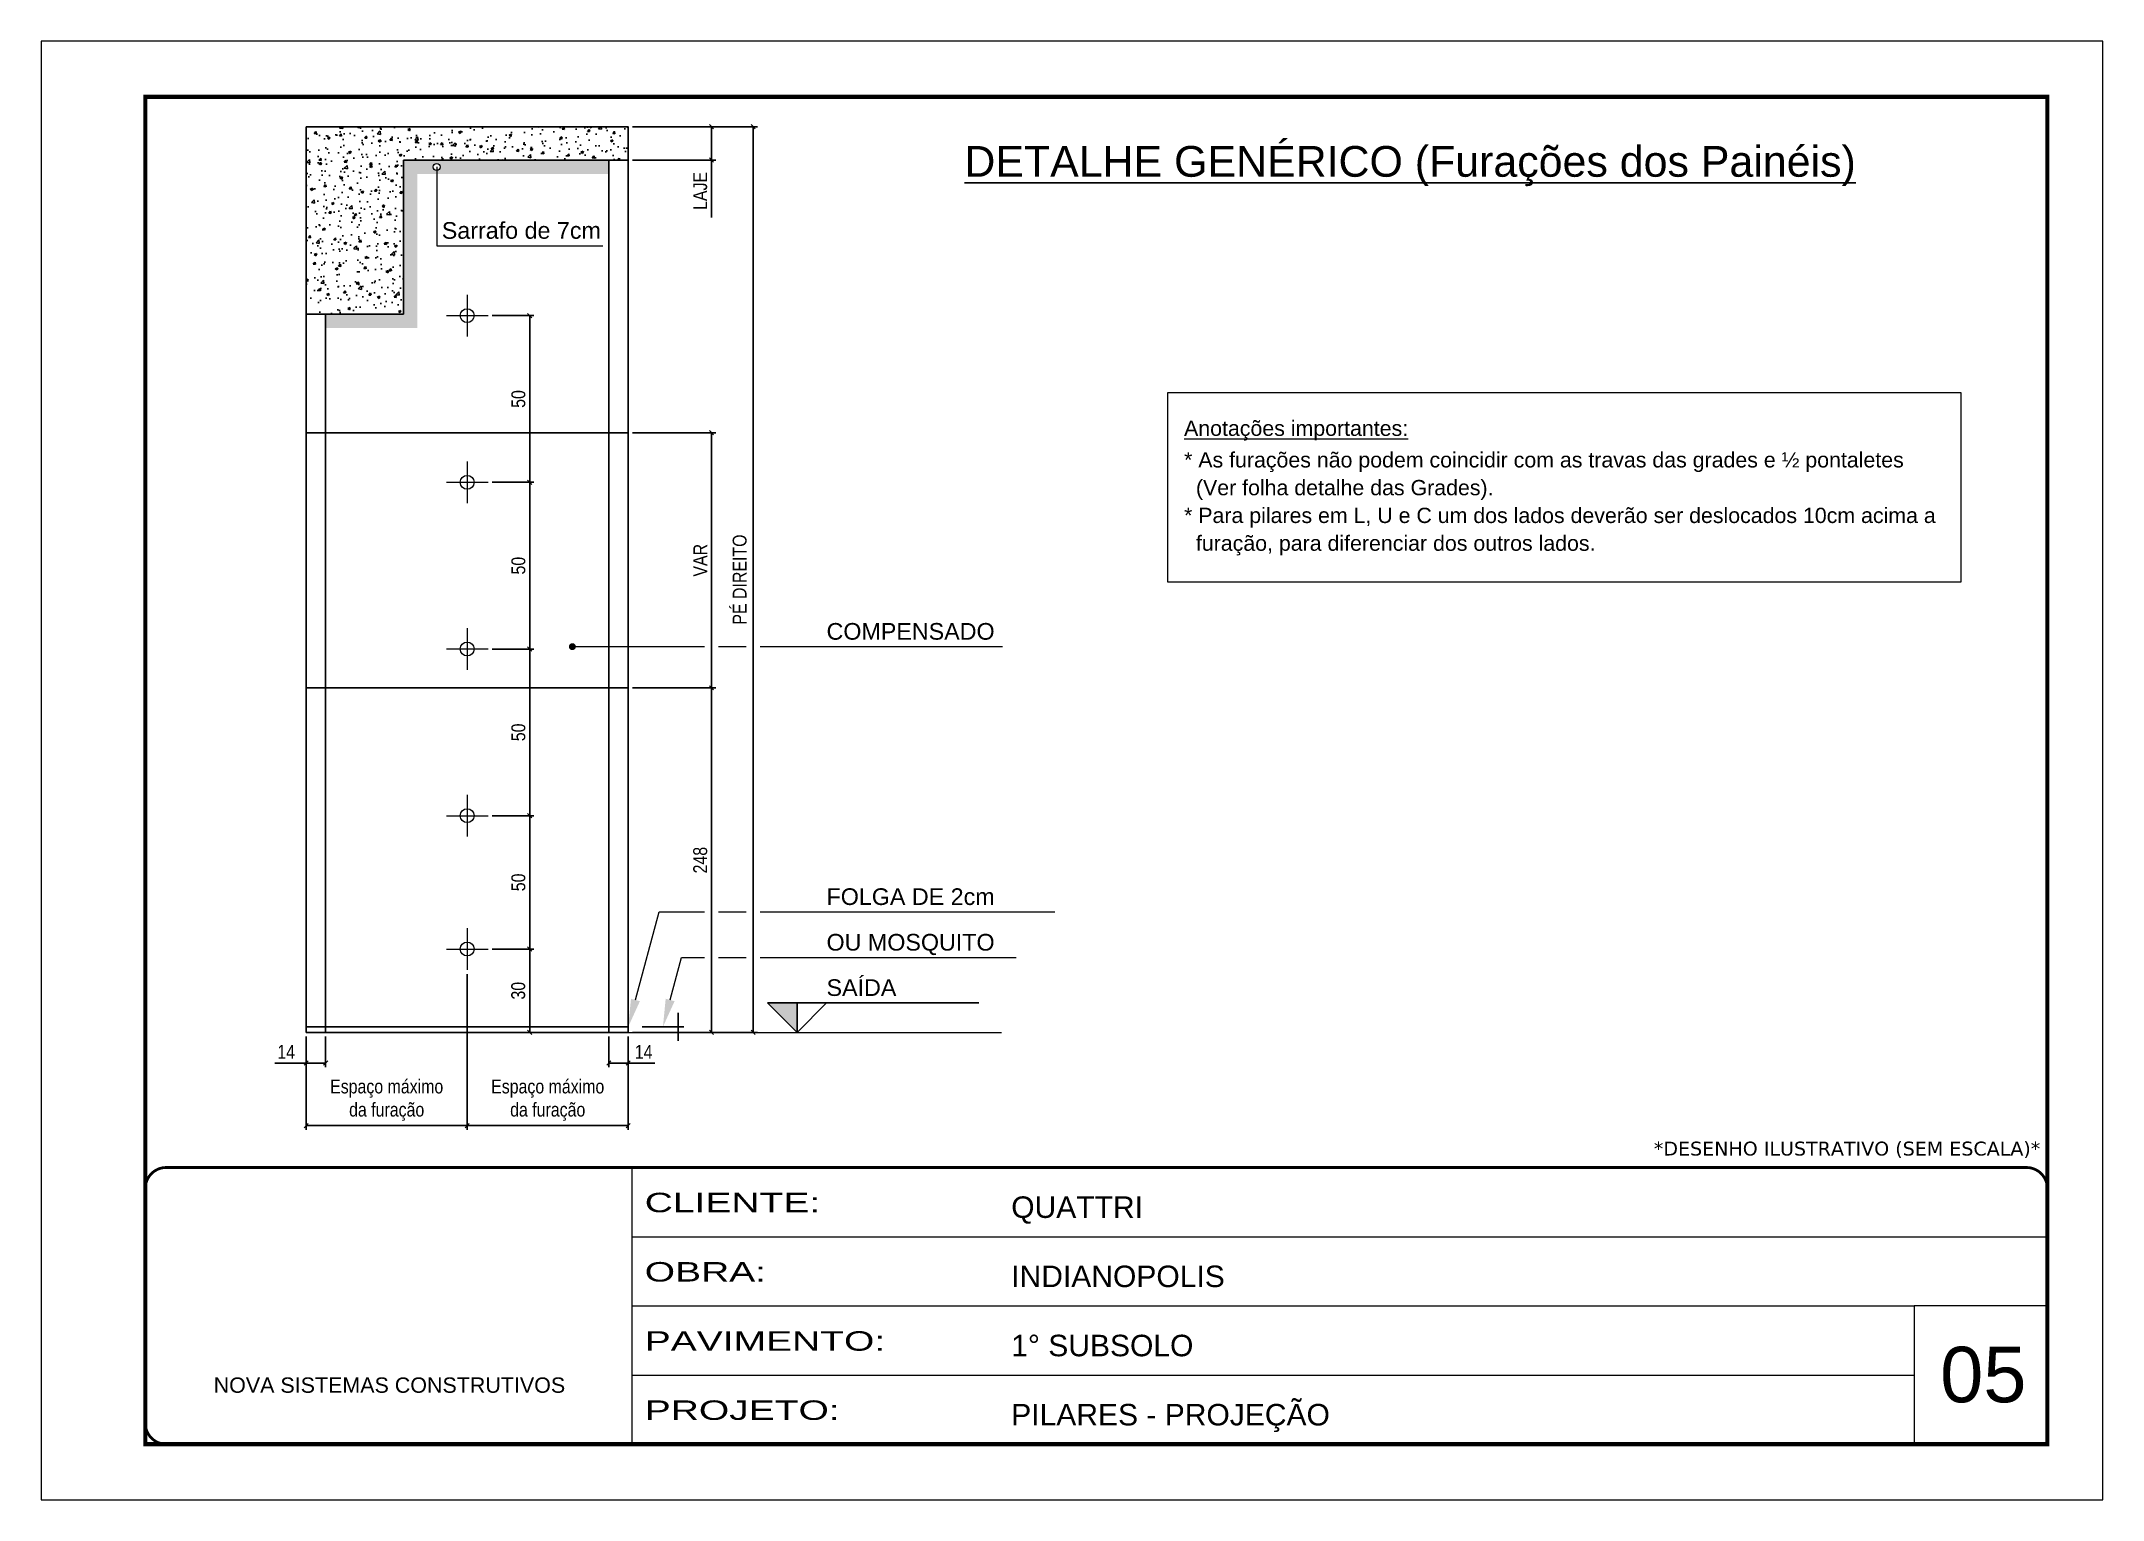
# Model space of a CAD drawing. Header units: millimetres. Extents: x 1945 to 8225, y 304 to 15137.
# Drawn here: x 1945 to 3430, y 12939 to 13989 of the extents above; entities that cross this region are included whole.
import ezdxf
from ezdxf.enums import TextEntityAlignment as Align

# ---------------------------------------------------------------- set-up
doc = ezdxf.new("R2010")
doc.units = ezdxf.units.MM
for name, pattern in [('CONTINUO', [0]), ('DASHED', [0.75, 0.5, -0.25]), ('HIDDEN', [0.375, 0.25, -0.125])]:
    doc.linetypes.add(name, pattern=pattern)
for name, color, linetype, lineweight in [('CARIMBO', 255, 'Continuous', 9), ('CONCRETO', 251, 'Continuous', 25), ('Folhas', 255, 'Continuous', 9), ('Hachura', 251, 'Continuous', 9), ('SARRAFO DE PRESSAO', 251, 'DASHED', 9)]:
    doc.layers.add(name, color=color, linetype=linetype, lineweight=lineweight)
for name, color, linetype in [('COTA', 241, 'Continuous'), ('NIVEL', 7, 'Continuous'), ('Painéis', 200, 'Continuous'), ('SARR_2.2x7', 40, 'Continuous'), ('SARRAFO', 251, 'Continuous')]:
    doc.layers.add(name, color=color, linetype=linetype)
doc.styles.add('ARIAL', font='arial.ttf')
doc.styles.add('COTA TECNICA-50', font='techl___.ttf', dxfattribs={"height": 10})
doc.styles.add('stylellllll', font='verdana.ttf', dxfattribs={"height": 2})
doc.styles.add('Tecnologia', font='')
doc.styles.get('Tecnologia').set_extended_font_data('Forgotten Futurist')
doc.dimstyles.new('COTA PAINEL-50', dxfattribs={"dimtxt": 10, "dimasz": 3, "dimexe": 3, "dimexo": 3, "dimgap": 3, "dimtad": 1, "dimdec": 1, "dimzin": 12, "dimdsep": 46, "dimtxsty": 'COTA TECNICA-50', "dimblk1": 'OBLIQUE', "dimblk2": 'OBLIQUE', "dimsah": 1, "dimcen": 0.9, "dimclrd": 4, "dimclre": 4, "dimclrt": 240, "dimadec": 1, "dimazin": 3, "dimtfac": 1, "dimtdec": 1, "dimtmove": 0, "dimatfit": 3, "dimfxl": 1, "dimtolj": 1, "dimtzin": 12, "dimarcsym": 0})
pattern_1 = [(50, (-5049.376, -1219.79), (18.218467, -1.593909), [1.905, -20.955]), (355, (-5049.376, -1219.79), (-3.524283, 19.105664), [1.524, -16.764]), (100.451, (-5047.858, -1219.922), (14.69425, 17.511669), [1.619, -17.809]), (46.1842, (-5049.376, -1214.71), (27.107904, -4.204233), [2.8575, -31.4325]), (96.6356, (-5047.117, -1215.06), (23.740423, 24.742556), [2.4285, -26.7135]), (351.184, (-5049.376, -1214.71), (23.74046, 24.74251), [2.286, -25.146]), (21, (-5046.836, -1215.98), (15.161488, -10.226552), [1.905, -20.955]), (326, (-5046.836, -1215.98), (6.180203, 18.418797), [1.524, -16.764]), (71.4514, (-5045.572, -1216.832), (21.341649, 8.192286), [1.619, -17.809]), (37.5, (-5049.376, -1219.7895), (0.3088603, 8.455504), [0, -16.5608, 0, -17.018, 0, -16.8275]), (7.5, (-5049.376, -1219.7895), (6.6819663, 10.0180575), [0, -9.7028, 0, -16.1798, 0, -6.4135]), (327.5, (-5055.04, -1219.7895), (13.5590595, -0.5728744), [0, -6.35, 0, -19.812, 0, -26.289]), (317.5, (-5057.58, -1219.79), (14.812918, 2.542649), [0, -8.255, 0, -13.1572, 0, -18.669])]

msp = doc.modelspace()

# ---------------------------------------------------------------- texts
at = {"color": 0, "linetype": 'Continuous', "ltscale": 5, "style": 'ARIAL'}
msp.add_text('%%UDETALHE GENÉRICO (Furações dos Painéis)', height=22.1184, dxfattribs=at).set_placement((2930.89, 13890.99), align=Align.CENTER)
at = {"layer": 'CARIMBO', "color": 0, "linetype": 'Continuous', "ltscale": 5, "style": 'ARIAL'}
for s, p in [('Sarrafo de 7cm', (2233.4, 13846.33)), ('COMPENSADO', (2510.55, 13557.7)), ('FOLGA DE 2cm', (2510.55, 13366.72)), ('OU MOSQUITO', (2510.55, 13333.88)), ('SAÍDA', (2510.55, 13301.23))]:
    msp.add_text(s, height=12, dxfattribs=at).set_placement(p)
at = {"layer": 'CARIMBO', "style": 'stylellllll'}
msp.add_text('*DESENHO ILUSTRATIVO (SEM ESCALA)*', height=10, dxfattribs=at).set_placement((3384.86, 13186.35), align=Align.RIGHT)
at = {"layer": 'CARIMBO', "style": 'ARIAL'}
msp.add_text('05', height=40, dxfattribs=at).set_placement((3312.72, 13008.68))
at = {"layer": 'Folhas', "color": 7, "style": 'ARIAL'}
for s, p in [('%%UAnotações importantes:', (2768.08, 13704.44)), ('* As furações não podem coincidir com as travas das grades e ½ pontaletes', (2768.08, 13681.7)), ('  (Ver folha detalhe das Grades).', (2768.08, 13661.7)), ('* Para pilares em L, U e C um dos lados deverão ser deslocados 10cm acima a', (2768.08, 13641.7)), ('  furação, para diferenciar dos outros lados.', (2768.08, 13621.7))]:
    msp.add_text(s, height=11, dxfattribs=at).set_placement(p)

# ---------------------------------------------------------------- blocks, each defined once
blk = doc.blocks.new('_Oblique')
at = {"color": 0, "linetype": 'ByBlock', "lineweight": -2}
blk.add_line((-0.5, -0.5), (0.5, 0.5), dxfattribs=at)
blk = doc.blocks.new('*D387')
at = {"layer": 'COTA', "color": 4, "lineweight": -2, "transparency": 16777216}
for p, q in [((2370.7, 13927), (2430.7, 13927)), ((2427.7, 13927), (2427.7, 13903)), ((2370.7, 13903), (2430.7, 13903)), ((2427.7, 13903), (2427.7, 13861.6))]:
    blk.add_line(p, q, dxfattribs=at)
at = {"layer": 'Defpoints', "color": 0, "transparency": 16777216}
for p in [(2367.7, 13927), (2367.7, 13903), (2427.7, 13903)]:
    blk.add_point(p, dxfattribs=at)
at = {"layer": 'COTA', "color": 4, "lineweight": -2, "transparency": 16777216, "xscale": 3, "yscale": 3, "zscale": 3}
for p, rotation in [((2427.7, 13927), 90), ((2427.7, 13903), 270)]:
    blk.add_blockref('_Oblique', p, dxfattribs=dict(at, rotation=rotation))
at = {"layer": 'COTA', "color": 240, "transparency": 16777216, "insert": (2419.6, 13880.8), "char_height": 10, "attachment_point": 5, "rotation": 90, "style": 'COTA TECNICA-50'}
blk.add_mtext('\\A1;LAJE', dxfattribs=at)
blk = doc.blocks.new('*D388')
at = {"layer": 'COTA', "color": 4, "lineweight": -2, "transparency": 16777216}
for p, q in [((2370.7, 13523), (2430.7, 13523)), ((2427.7, 13523), (2427.7, 13275)), ((2370.7, 13275), (2430.7, 13275))]:
    blk.add_line(p, q, dxfattribs=at)
at = {"layer": 'Defpoints', "color": 0, "transparency": 16777216}
for p in [(2367.7, 13523), (2367.7, 13275), (2427.7, 13275)]:
    blk.add_point(p, dxfattribs=at)
at = {"layer": 'COTA', "color": 4, "lineweight": -2, "transparency": 16777216, "xscale": 3, "yscale": 3, "zscale": 3}
for p, rotation in [((2427.7, 13523), 90), ((2427.7, 13275), 270)]:
    blk.add_blockref('_Oblique', p, dxfattribs=dict(at, rotation=rotation))
at = {"layer": 'COTA', "color": 240, "transparency": 16777216, "insert": (2419.6, 13399), "char_height": 10, "attachment_point": 5, "rotation": 90, "style": 'COTA TECNICA-50'}
blk.add_mtext('\\A1;248', dxfattribs=at)
blk = doc.blocks.new('*D389')
at = {"layer": 'COTA', "color": 4, "lineweight": -2, "transparency": 16777216}
for p, q in [((2370.7, 13927), (2460.7, 13927)), ((2457.7, 13927), (2457.7, 13275)), ((2370.7, 13275), (2460.7, 13275))]:
    blk.add_line(p, q, dxfattribs=at)
at = {"layer": 'Defpoints', "color": 0, "transparency": 16777216}
for p in [(2367.7, 13927), (2367.7, 13275), (2457.7, 13275)]:
    blk.add_point(p, dxfattribs=at)
at = {"layer": 'COTA', "color": 4, "lineweight": -2, "transparency": 16777216, "xscale": 3, "yscale": 3, "zscale": 3}
for p, rotation in [((2457.7, 13927), 90), ((2457.7, 13275), 270)]:
    blk.add_blockref('_Oblique', p, dxfattribs=dict(at, rotation=rotation))
at = {"layer": 'COTA', "color": 240, "transparency": 16777216, "insert": (2448, 13601), "char_height": 10, "attachment_point": 5, "rotation": 90, "style": 'COTA TECNICA-50'}
blk.add_mtext('\\A1;PÉ DIREITO', dxfattribs=at)
blk = doc.blocks.new('*D390')
at = {"layer": 'COTA', "color": 4, "lineweight": -2, "transparency": 16777216}
for p, q in [((2251.7, 13317), (2251.7, 13204.9)), ((2135.7, 13272), (2135.7, 13204.9)), ((2135.7, 13207.9), (2251.7, 13207.9))]:
    blk.add_line(p, q, dxfattribs=at)
at = {"layer": 'Defpoints', "color": 0, "transparency": 16777216}
for p in [(2251.7, 13320), (2135.7, 13275), (2251.7, 13207.9)]:
    blk.add_point(p, dxfattribs=at)
at = {"layer": 'COTA', "color": 4, "lineweight": -2, "transparency": 16777216, "xscale": 3, "yscale": 3, "zscale": 3, "rotation": 180}
blk.add_blockref('_Oblique', (2135.7, 13207.9), dxfattribs=at)
at = {"layer": 'COTA', "color": 4, "lineweight": -2, "transparency": 16777216, "xscale": 3, "yscale": 3, "zscale": 3}
blk.add_blockref('_Oblique', (2251.7, 13207.9), dxfattribs=at)
at = {"layer": 'COTA', "color": 240, "transparency": 16777216, "insert": (2193.7, 13226.2), "char_height": 10, "attachment_point": 5, "style": 'COTA TECNICA-50'}
blk.add_mtext('\\A1;Espaço máximo\\Pda furação', dxfattribs=at)
blk = doc.blocks.new('*D391')
at = {"layer": 'COTA', "color": 4, "lineweight": -2, "transparency": 16777216}
for p, q in [((2251.7, 13317), (2251.7, 13204.9)), ((2367.7, 13272), (2367.7, 13204.9)), ((2251.7, 13207.9), (2367.7, 13207.9))]:
    blk.add_line(p, q, dxfattribs=at)
at = {"layer": 'Defpoints', "color": 0, "transparency": 16777216}
for p in [(2251.7, 13320), (2367.7, 13275), (2367.7, 13207.9)]:
    blk.add_point(p, dxfattribs=at)
at = {"layer": 'COTA', "color": 4, "lineweight": -2, "transparency": 16777216, "xscale": 3, "yscale": 3, "zscale": 3, "rotation": 180}
blk.add_blockref('_Oblique', (2251.7, 13207.9), dxfattribs=at)
at = {"layer": 'COTA', "color": 4, "lineweight": -2, "transparency": 16777216, "xscale": 3, "yscale": 3, "zscale": 3}
blk.add_blockref('_Oblique', (2367.7, 13207.9), dxfattribs=at)
at = {"layer": 'COTA', "color": 240, "transparency": 16777216, "insert": (2309.7, 13226.2), "char_height": 10, "attachment_point": 5, "style": 'COTA TECNICA-50'}
blk.add_mtext('\\A1;Espaço máximo\\Pda furação', dxfattribs=at)
blk = doc.blocks.new('*D392')
at = {"layer": 'COTA', "color": 4, "lineweight": -2, "transparency": 16777216}
for p, q in [((2135.7, 13272), (2135.7, 13249.9)), ((2149.7, 13272), (2149.7, 13249.9)), ((2135.7, 13252.9), (2113.2, 13252.9)), ((2149.7, 13252.9), (2135.7, 13252.9))]:
    blk.add_line(p, q, dxfattribs=at)
at = {"layer": 'Defpoints', "color": 0, "transparency": 16777216}
for p in [(2135.7, 13275), (2149.7, 13275), (2149.7, 13252.9)]:
    blk.add_point(p, dxfattribs=at)
at = {"layer": 'COTA', "color": 4, "lineweight": -2, "transparency": 16777216, "xscale": 3, "yscale": 3, "zscale": 3, "rotation": 180}
blk.add_blockref('_Oblique', (2135.7, 13252.9), dxfattribs=at)
at = {"layer": 'COTA', "color": 4, "lineweight": -2, "transparency": 16777216, "xscale": 3, "yscale": 3, "zscale": 3}
blk.add_blockref('_Oblique', (2149.7, 13252.9), dxfattribs=at)
at = {"layer": 'COTA', "color": 240, "transparency": 16777216, "insert": (2121.3, 13261), "char_height": 10, "attachment_point": 5, "style": 'COTA TECNICA-50'}
blk.add_mtext('\\A1;14', dxfattribs=at)
blk = doc.blocks.new('*D393')
at = {"layer": 'COTA', "color": 4, "lineweight": -2, "transparency": 16777216}
for p, q in [((2353.7, 13272), (2353.7, 13249.9)), ((2367.7, 13272), (2367.7, 13249.9)), ((2353.7, 13252.9), (2367.7, 13252.9)), ((2367.7, 13252.9), (2386.8, 13252.9))]:
    blk.add_line(p, q, dxfattribs=at)
at = {"layer": 'Defpoints', "color": 0, "transparency": 16777216}
for p in [(2353.7, 13275), (2367.7, 13275), (2367.7, 13252.9)]:
    blk.add_point(p, dxfattribs=at)
at = {"layer": 'COTA', "color": 4, "lineweight": -2, "transparency": 16777216, "xscale": 3, "yscale": 3, "zscale": 3, "rotation": 180}
blk.add_blockref('_Oblique', (2353.7, 13252.9), dxfattribs=at)
at = {"layer": 'COTA', "color": 4, "lineweight": -2, "transparency": 16777216, "xscale": 3, "yscale": 3, "zscale": 3}
blk.add_blockref('_Oblique', (2367.7, 13252.9), dxfattribs=at)
at = {"layer": 'COTA', "color": 240, "transparency": 16777216, "insert": (2378.8, 13261), "char_height": 10, "attachment_point": 5, "style": 'COTA TECNICA-50'}
blk.add_mtext('\\A1;14', dxfattribs=at)
blk = doc.blocks.new('*D394')
at = {"layer": 'COTA', "color": 4, "lineweight": -2, "transparency": 16777216}
for p, q in [((2269.7, 13335), (2299.7, 13335)), ((2296.7, 13275), (2296.7, 13335))]:
    blk.add_line(p, q, dxfattribs=at)
at = {"layer": 'Defpoints', "color": 0, "transparency": 16777216}
for p in [(2266.7, 13335), (2296.7, 13335), (2296.7, 13275)]:
    blk.add_point(p, dxfattribs=at)
at = {"layer": 'COTA', "color": 4, "lineweight": -2, "transparency": 16777216, "xscale": 3, "yscale": 3, "zscale": 3}
for p, rotation in [((2296.7, 13335), 90), ((2296.7, 13275), 270)]:
    blk.add_blockref('_Oblique', p, dxfattribs=dict(at, rotation=rotation))
at = {"layer": 'COTA', "color": 240, "transparency": 16777216, "insert": (2288.5, 13305), "char_height": 10, "attachment_point": 5, "rotation": 90, "style": 'COTA TECNICA-50'}
blk.add_mtext('\\A1;30', dxfattribs=at)
blk = doc.blocks.new('*D395')
at = {"layer": 'COTA', "color": 4, "lineweight": -2, "transparency": 16777216}
for p, q in [((2269.7, 13431), (2299.7, 13431)), ((2296.7, 13431), (2296.7, 13335)), ((2269.7, 13335), (2299.7, 13335))]:
    blk.add_line(p, q, dxfattribs=at)
at = {"layer": 'Defpoints', "color": 0, "transparency": 16777216}
for p in [(2266.7, 13431), (2266.7, 13335), (2296.7, 13335)]:
    blk.add_point(p, dxfattribs=at)
at = {"layer": 'COTA', "color": 4, "lineweight": -2, "transparency": 16777216, "xscale": 3, "yscale": 3, "zscale": 3}
for p, rotation in [((2296.7, 13431), 90), ((2296.7, 13335), 270)]:
    blk.add_blockref('_Oblique', p, dxfattribs=dict(at, rotation=rotation))
at = {"layer": 'COTA', "color": 240, "transparency": 16777216, "insert": (2288.6, 13383), "char_height": 10, "attachment_point": 5, "rotation": 90, "style": 'COTA TECNICA-50'}
blk.add_mtext('\\A1;50', dxfattribs=at)
blk = doc.blocks.new('*D396')
at = {"layer": 'COTA', "color": 4, "lineweight": -2, "transparency": 16777216}
for p, q in [((2269.7, 13551), (2299.7, 13551)), ((2296.7, 13551), (2296.7, 13431)), ((2269.7, 13431), (2299.7, 13431))]:
    blk.add_line(p, q, dxfattribs=at)
at = {"layer": 'Defpoints', "color": 0, "transparency": 16777216}
for p in [(2266.7, 13551), (2266.7, 13431), (2296.7, 13431)]:
    blk.add_point(p, dxfattribs=at)
at = {"layer": 'COTA', "color": 4, "lineweight": -2, "transparency": 16777216, "xscale": 3, "yscale": 3, "zscale": 3}
for p, rotation in [((2296.7, 13551), 90), ((2296.7, 13431), 270)]:
    blk.add_blockref('_Oblique', p, dxfattribs=dict(at, rotation=rotation))
at = {"layer": 'COTA', "color": 240, "transparency": 16777216, "insert": (2288.6, 13491), "char_height": 10, "attachment_point": 5, "rotation": 90, "style": 'COTA TECNICA-50'}
blk.add_mtext('\\A1;50', dxfattribs=at)
blk = doc.blocks.new('*D397')
at = {"layer": 'COTA', "color": 4, "lineweight": -2, "transparency": 16777216}
for p, q in [((2269.7, 13671), (2299.7, 13671)), ((2296.7, 13551), (2296.7, 13671)), ((2269.7, 13551), (2299.7, 13551))]:
    blk.add_line(p, q, dxfattribs=at)
at = {"layer": 'Defpoints', "color": 0, "transparency": 16777216}
for p in [(2266.7, 13671), (2296.7, 13671), (2266.7, 13551)]:
    blk.add_point(p, dxfattribs=at)
at = {"layer": 'COTA', "color": 4, "lineweight": -2, "transparency": 16777216, "xscale": 3, "yscale": 3, "zscale": 3}
for p, rotation in [((2296.7, 13671), 90), ((2296.7, 13551), 270)]:
    blk.add_blockref('_Oblique', p, dxfattribs=dict(at, rotation=rotation))
at = {"layer": 'COTA', "color": 240, "transparency": 16777216, "insert": (2288.6, 13611), "char_height": 10, "attachment_point": 5, "rotation": 90, "style": 'COTA TECNICA-50'}
blk.add_mtext('\\A1;50', dxfattribs=at)
blk = doc.blocks.new('*D398')
at = {"layer": 'COTA', "color": 4, "lineweight": -2, "transparency": 16777216}
for p, q in [((2269.7, 13791), (2299.7, 13791)), ((2296.7, 13791), (2296.7, 13671)), ((2269.7, 13671), (2299.7, 13671))]:
    blk.add_line(p, q, dxfattribs=at)
at = {"layer": 'Defpoints', "color": 0, "transparency": 16777216}
for p in [(2266.7, 13791), (2266.7, 13671), (2296.7, 13671)]:
    blk.add_point(p, dxfattribs=at)
at = {"layer": 'COTA', "color": 4, "lineweight": -2, "transparency": 16777216, "xscale": 3, "yscale": 3, "zscale": 3}
for p, rotation in [((2296.7, 13791), 90), ((2296.7, 13671), 270)]:
    blk.add_blockref('_Oblique', p, dxfattribs=dict(at, rotation=rotation))
at = {"layer": 'COTA', "color": 240, "transparency": 16777216, "insert": (2288.6, 13731), "char_height": 10, "attachment_point": 5, "rotation": 90, "style": 'COTA TECNICA-50'}
blk.add_mtext('\\A1;50', dxfattribs=at)
blk = doc.blocks.new('*D399')
at = {"layer": 'COTA', "color": 4, "lineweight": -2, "transparency": 16777216}
for p, q in [((2370.7, 13706.7), (2430.7, 13706.7)), ((2427.7, 13706.7), (2427.7, 13523)), ((2370.7, 13523), (2430.7, 13523))]:
    blk.add_line(p, q, dxfattribs=at)
at = {"layer": 'Defpoints', "color": 0, "transparency": 16777216}
for p in [(2367.7, 13706.7), (2367.7, 13523), (2427.7, 13523)]:
    blk.add_point(p, dxfattribs=at)
at = {"layer": 'COTA', "color": 4, "lineweight": -2, "transparency": 16777216, "xscale": 3, "yscale": 3, "zscale": 3}
for p, rotation in [((2427.7, 13706.7), 90), ((2427.7, 13523), 270)]:
    blk.add_blockref('_Oblique', p, dxfattribs=dict(at, rotation=rotation))
at = {"layer": 'COTA', "color": 240, "transparency": 16777216, "insert": (2419.6, 13614.9), "char_height": 10, "attachment_point": 5, "rotation": 90, "style": 'COTA TECNICA-50'}
blk.add_mtext('\\A1;VAR', dxfattribs=at)
blk = doc.blocks.new('Furação')
at = {"color": 2}
for p, q in [((3747.47, 717.89), (3747.47, 702.89)), ((3739.97, 710.39), (3754.97, 710.39))]:
    blk.add_line(p, q, dxfattribs=at)
blk.add_circle((3747.47, 710.39), 2.5, dxfattribs=at)
blk = doc.blocks.new('_Dot')
at = {"color": 0, "linetype": 'ByBlock', "lineweight": -2}
blk.add_line((-0.5, 0), (-1, 0), dxfattribs=at)
at = {"color": 0, "linetype": 'ByBlock', "const_width": 0.5}
blk.add_lwpolyline([(-0.25, 0, 1), (0.25, 0, 1)], format="xyb", close=True, dxfattribs=at)
blk = doc.blocks.new('9999999999')
at = {"color": 30, "linetype": 'CONTINUO'}
for p, q in [((98564.6, 34230.2), (98564.6, 34429.4)), ((98564.6, 34379.6), (99584, 34379.6)), ((98564.6, 34329.8), (99488, 34329.8)), ((99584, 34329.8), (99488, 34329.8)), ((99488, 34329.8), (99488, 34230.2)), ((98564.6, 34280), (99488, 34280))]:
    blk.add_line(p, q, dxfattribs=at)
at = {"color": 30, "linetype": 'CONTINUO', "const_width": 2}
blk.add_lwpolyline([(99584, 34230.2), (99584, 34414.4, 0.414214), (99569, 34429.4), (98229, 34429.4, 0.414214), (98214, 34414.4), (98214, 34245.2, 0.414214), (98229, 34230.2), (99584, 34230.2)], format="xyb", dxfattribs=at)
at = {"layer": 'Folhas'}
blk.add_lwpolyline([(98139, 34190.2), (99624, 34190.2), (99624, 35240.2), (98139, 35240.2)], close=True, dxfattribs=at)
at = {"layer": 'Folhas', "color": 30, "const_width": 3}
blk.add_lwpolyline([(98214, 34230.2), (99584, 34230.2), (99584, 35200.2), (98214, 35200.2)], close=True, dxfattribs=at)
at = {"color": 7, "linetype": 'Continuous', "ltscale": 5, "style": 'ARIAL'}
for s, height, p in [('QUATTRI', 15.48, (98837.7, 34393.1)), ('INDIANOPOLIS', 15.483, (98837.7, 34343.3)), ('1° SUBSOLO', 15.48, (98837.7, 34293.5)), ('NOVA SISTEMAS CONSTRUTIVOS', 11.059, (98263.2, 34267.2)), ('PILARES - PROJEÇÃO', 15.483, (98837.7, 34243.7))]:
    blk.add_text(s, height=height, dxfattribs=at).set_placement(p)
at = {"layer": 'Folhas', "color": 7, "style": 'Tecnologia', "width": 1.5}
for s, p in [('CLIENTE:', (98573.7, 34397.2)), ('OBRA:', (98573.7, 34347.3)), ('PAVIMENTO:', (98573.7, 34297.5)), ('PROJETO:', (98573.7, 34247.7))]:
    blk.add_text(s, height=14, dxfattribs=at).set_placement(p)

# ---------------------------------------------------------------- dimensions: what is measured, and where the dimension line sits
at = {"layer": 'COTA'}
for base, p1, p2, text, picture, middle in [((2427.71, 13903.01), (2367.71, 13927.01), (2367.71, 13903.01), 'LAJE', '*D387', (2427.71, 13880.79)), ((2427.71, 13523.01), (2367.71, 13706.73), (2367.71, 13523.01), 'VAR', '*D399', (2427.71, 13614.87))]:
    dim = msp.add_linear_dim(base=base, p1=p1, p2=p2, angle=90, text=text, dimstyle='COTA PAINEL-50', dxfattribs=at)
    dim.commit()
    dim.dimension.update_dxf_attribs({"geometry": picture, "text_midpoint": middle, "dimtype": 160})
for base, p1, p2, text, picture, middle in [((2457.71, 13275.01), (2367.71, 13927.01), (2367.71, 13275.01), 'PÉ DIREITO', '*D389', (2448.03, 13601.01)), ((2296.71, 13671.01), (2266.71, 13791.01), (2266.71, 13671.01), '50', '*D398', (2288.6, 13731.01)), ((2296.71, 13671.01), (2266.71, 13551.01), (2266.71, 13671.01), '50', '*D397', (2288.6, 13611.01)), ((2296.71, 13431.01), (2266.71, 13551.01), (2266.71, 13431.01), '50', '*D396', (2288.6, 13491.01)), ((2296.71, 13335.01), (2266.71, 13431.01), (2266.71, 13335.01), '50', '*D395', (2288.6, 13383.01)), ((2296.71, 13335.01), (2296.71, 13275.01), (2266.71, 13335.01), '30', '*D394', (2288.49, 13305.01))]:
    dim = msp.add_linear_dim(base=base, p1=p1, p2=p2, angle=90, text=text, dimstyle='COTA PAINEL-50', dxfattribs=at)
    dim.commit()
    dim.dimension.update_dxf_attribs({"geometry": picture, "text_midpoint": middle})
dim = msp.add_linear_dim(base=(2427.71, 13275.01), p1=(2367.71, 13523.01), p2=(2367.71, 13275.01), angle=90, dimstyle='COTA PAINEL-50', dxfattribs=at)
dim.commit()
dim.dimension.update_dxf_attribs({"geometry": '*D388', "text_midpoint": (2419.62, 13399.01)})
for base, p1, p2, picture, middle in [((2251.71, 13207.89), (2135.71, 13275.01), (2251.71, 13320.01), '*D390', (2193.71, 13207.89)), ((2367.71, 13207.89), (2251.71, 13320.01), (2367.71, 13275.01), '*D391', (2309.71, 13207.89))]:
    dim = msp.add_linear_dim(base=base, p1=p1, p2=p2, text='Espaço máximo\\Pda furação', dimstyle='COTA PAINEL-50', dxfattribs=at)
    dim.commit()
    dim.dimension.update_dxf_attribs({"geometry": picture, "text_midpoint": middle, "dimtype": 160})
dim = msp.add_linear_dim(base=(2149.71, 13252.89), p1=(2135.71, 13275.01), p2=(2149.71, 13275.01), dimstyle='COTA PAINEL-50', dxfattribs=at)
dim.commit()
dim.dimension.update_dxf_attribs({"geometry": '*D392', "text_midpoint": (2121.27, 13252.89), "dimtype": 160})
dim = msp.add_linear_dim(base=(2367.71, 13252.89), p1=(2353.71, 13275.01), p2=(2367.71, 13275.01), dimstyle='COTA PAINEL-50', dxfattribs=at)
dim.commit()
dim.dimension.update_dxf_attribs({"geometry": '*D393', "text_midpoint": (2378.77, 13260.96)})

# ---------------------------------------------------------------- hatches: boundary and pattern name
at = {"layer": 'CONCRETO'}
h = msp.add_hatch(dxfattribs=at)
h.set_pattern_fill('AR-CONC', color=256, scale=0.1, style=0)
h.set_pattern_definition(pattern_1)
h.paths.add_polyline_path([(2205.71, 13903.01), (2284.71, 13903.01), (2284.71, 13927.01), (2135.71, 13927.01), (2135.71, 13792.01), (2205.71, 13792.01)])
h = msp.add_hatch(dxfattribs=at)
h.set_pattern_fill('AR-CONC', color=256, scale=0.1, style=0)
h.set_pattern_definition(pattern_1)
h.paths.add_polyline_path([(2284.71, 13927.01), (2284.71, 13903.01), (2367.71, 13903.01), (2367.71, 13927.01)])
at = {"layer": 'NIVEL'}
msp.add_hatch(color=256, dxfattribs=at).paths.add_polyline_path([(2468.12, 13296.23), (2489.34, 13275.01), (2489.34, 13296.23)])
at = {"layer": 'SARRAFO'}
msp.add_hatch(color=256, dxfattribs=at).paths.add_polyline_path([(2205.71, 13792.01), (2149.71, 13792.01), (2149.71, 13782.01), (2215.71, 13782.01), (2215.71, 13893.01), (2229.71, 13893.01), (2229.71, 13895.51, -0.4142136), (2227.21, 13898.01, -1), (2232.21, 13898.01, -0.4142136), (2229.71, 13895.51), (2229.71, 13893.01), (2353.71, 13893.01), (2353.71, 13903.01), (2205.71, 13903.01)])

# ---------------------------------------------------------------- linework, layer by layer
for p, q in [((2377.71, 13279.01), (2407.71, 13279.01)), ((2403.71, 13289.01), (2403.71, 13269.01))]:
    msp.add_line(p, q)
at = {"layer": 'CONCRETO'}
for p, q in [((2135.71, 13927.01), (2367.71, 13927.01)), ((2135.71, 13792.01), (2135.71, 13927.01)), ((2367.71, 13927.01), (2367.71, 13903.01))]:
    msp.add_line(p, q, dxfattribs=at)
at = {"layer": 'Folhas', "color": 30}
msp.add_lwpolyline([(2756.33, 13735.56), (3327.54, 13735.56), (3327.54, 13599.06), (2756.33, 13599.06)], close=True, dxfattribs=at)
at = {"layer": 'Hachura'}
for p, q in [((2229.71, 13898.01), (2229.71, 13841.33)), ((2229.71, 13841.33), (2349.4, 13841.33)), ((2332.47, 13552.7), (2422.71, 13552.7)), ((2432.71, 13552.7), (2452.71, 13552.7)), ((2462.71, 13552.7), (2637.18, 13552.7)), ((2372.89, 13298.33), (2389.87, 13361.72)), ((2389.87, 13361.72), (2422.71, 13361.72)), ((2432.71, 13361.72), (2452.71, 13361.72)), ((2462.71, 13361.72), (2675.09, 13361.72)), ((2397.89, 13298.33), (2406.07, 13328.88)), ((2406.07, 13328.88), (2422.71, 13328.88)), ((2432.71, 13328.88), (2452.71, 13328.88)), ((2462.71, 13328.88), (2647.1, 13328.88))]:
    msp.add_line(p, q, dxfattribs=at)
at = {"layer": 'Hachura', "ltscale": 0.5}
msp.add_lwpolyline([(2367.71, 13275.01), (2636.52, 13275.01)], dxfattribs=at)
at = {"layer": 'Hachura'}
msp.add_circle((2229.71, 13898.01), 2.5, dxfattribs=at)
for points in [[(2376.11, 13297.47), (2367.71, 13279.01), (2369.67, 13299.2)], [(2401.11, 13297.47), (2392.71, 13279.01), (2394.67, 13299.2)]]:
    msp.add_solid(points, dxfattribs=at)
at = {"layer": 'NIVEL'}
for p, q in [((2489.34, 13275.01), (2468.12, 13296.23)), ((2468.12, 13296.23), (2620.34, 13296.23)), ((2489.34, 13275.01), (2510.55, 13296.23)), ((2489.34, 13275.01), (2489.34, 13296.23))]:
    msp.add_line(p, q, dxfattribs=at)
at = {"layer": 'Painéis'}
for p, q in [((2205.71, 13903.01), (2367.71, 13903.01)), ((2205.71, 13903.01), (2205.71, 13792.01)), ((2367.71, 13903.01), (2367.71, 13275.01)), ((2135.71, 13792.01), (2205.71, 13792.01)), ((2135.71, 13792.01), (2135.71, 13275.01)), ((2135.71, 13706.73), (2367.71, 13706.73)), ((2135.71, 13523.01), (2367.71, 13523.01)), ((2135.71, 13279.01), (2367.71, 13279.01)), ((2135.71, 13275.01), (2367.71, 13275.01))]:
    msp.add_line(p, q, dxfattribs=at)
at = {"layer": 'SARR_2.2x7', "linetype": 'HIDDEN'}
for p, q in [((2353.71, 13903.01), (2353.71, 13275.01)), ((2149.71, 13792.01), (2149.71, 13275.01))]:
    msp.add_line(p, q, dxfattribs=at)

# ---------------------------------------------------------------- block references
at = {"layer": 'CARIMBO', "xscale": 2, "yscale": 2, "zscale": 2}
for p in [(-5243.24, 12370.23), (-5243.24, 12250.23), (-5243.24, 12130.23), (-5243.24, 12010.23), (-5243.24, 11914.23)]:
    msp.add_blockref('Furação', p, dxfattribs=at)
at = {"layer": 'Hachura', "xscale": 5, "yscale": 5, "zscale": 5, "rotation": 180}
msp.add_blockref('_Dot', (2327.47, 13552.7), dxfattribs=at)
at = {"layer": 'SARRAFO DE PRESSAO', "color": 6, "linetype": 'ByBlock'}
msp.add_blockref('9999999999', (-96194.12, -21251.67), dxfattribs=at)

msp.set_redraw_order([(e.dxf.handle, doc.entitydb.next_handle()) for e in msp.query("TEXT MTEXT ATTDEF DIMENSION ARC_DIMENSION")])  # texts and dimensions are drawn at this point

doc.saveas('drawing.dxf')
